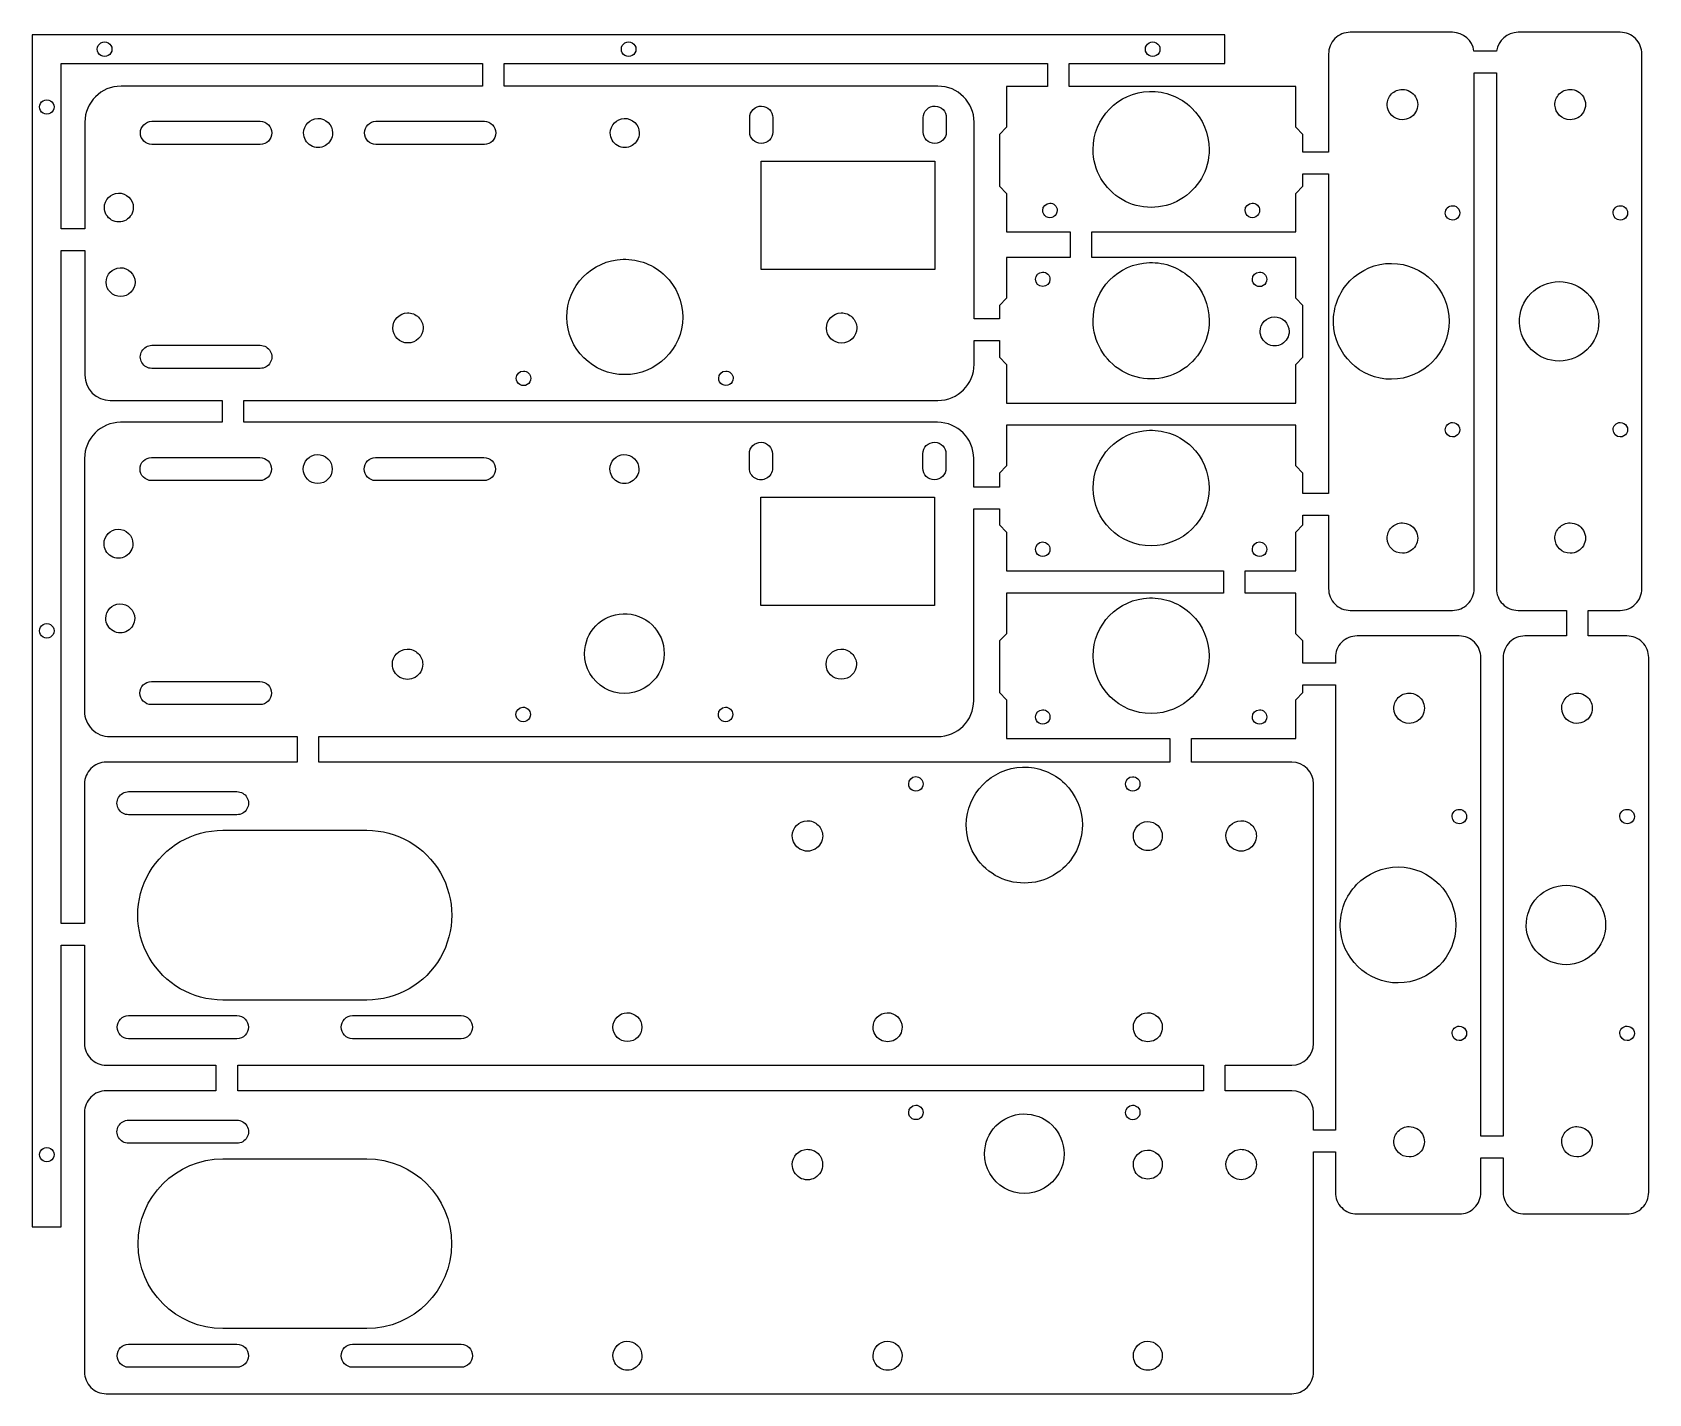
# Model space of a CAD drawing. Extents: x 7 to 230, y 105 to 293.
import ezdxf

# ---------------------------------------------------------------- set-up
doc = ezdxf.new("R2010")
doc.units = 0
doc.layers.add('Layer_1', color=7, linetype='CONTINUOUS')

msp = doc.modelspace()

# ---------------------------------------------------------------- linework, layer by layer
at = {"layer": 'Layer_1', "color": 7}
for p, q in [((171.767807, 293.108431), (6.768062, 293.108431)), ((6.768062, 293.108431), (6.768062, 128.108169)), ((171.767807, 289.108158), (171.767807, 293.108431)), ((203.238238, 293.444328), (189.102667, 293.444328)), ((189.102667, 293.444328), (189.102667, 293.444328)), ((226.451292, 293.444328), (212.315719, 293.444328)), ((16.767969, 292.108492), (16.767969, 292.108492)), ((89.267934, 292.108492), (89.267934, 292.108492)), ((161.767902, 292.108492), (161.767902, 292.108492)), ((10.767818, 289.108158), (69.035061, 289.108158)), ((10.767818, 266.25374), (10.767818, 289.108158)), ((10.767818, 289.108158), (10.767818, 289.108158)), ((69.035061, 289.108158), (69.035061, 285.99362)), ((72.034878, 289.108158), (147.195665, 289.108158)), ((72.034878, 285.99362), (72.034878, 289.108158)), ((72.034878, 289.108158), (72.034878, 289.108158)), ((147.195665, 289.108158), (147.195665, 285.944011)), ((150.195482, 285.944011), (150.195482, 289.108158)), ((150.195482, 289.108158), (171.767807, 289.108158)), ((186.10285, 290.443994), (186.10285, 276.861878)), ((206.238573, 287.841569), (209.315386, 287.841569)), ((206.238573, 216.444378), (206.238573, 287.841569)), ((206.238573, 287.841569), (206.238573, 287.841569)), ((8.76794, 284.108464), (8.76794, 284.108464)), ((69.035061, 285.99362), (19.036047, 285.99362)), ((132.060671, 285.99362), (72.034878, 285.99362)), ((147.195665, 285.944011), (141.556733, 285.944011)), ((141.556733, 285.944011), (141.556733, 280.318514)), ((181.556875, 285.944011), (150.195482, 285.944011)), ((161.322452, 285.259815), (161.322452, 285.259815)), ((181.556875, 280.318514), (181.556875, 285.944011)), ((196.308427, 285.544035), (196.308427, 285.544035)), ((219.521482, 285.544035), (219.521482, 285.544035)), ((107.663196, 283.232031), (107.663196, 283.232031)), ((131.664314, 283.231515), (131.664314, 283.231515)), ((14.035836, 280.993925), (14.035836, 266.25374)), ((23.303487, 281.125183), (23.303487, 281.125183)), ((46.246272, 281.525159), (46.246272, 281.525159)), ((54.304178, 281.125183), (69.30378, 281.125183)), ((54.304178, 281.125183), (54.304178, 281.125183)), ((88.671073, 281.524642), (88.671073, 281.524642)), ((133.216672, 281.633163), (133.216672, 279.633285)), ((141.556733, 280.318514), (140.556793, 279.318058)), ((182.556814, 279.318058), (181.556875, 280.318514)), ((38.303604, 277.925379), (23.303487, 277.925379)), ((140.556793, 279.318058), (140.556793, 272.158288)), ((182.556814, 276.861878), (182.556814, 279.318058)), ((107.616685, 275.633012), (131.616771, 275.633012)), ((107.616685, 260.632895), (107.616685, 275.633012)), ((107.616685, 275.633012), (107.616685, 275.633012)), ((131.616771, 275.633012), (131.616771, 260.632895)), ((186.10285, 276.861878), (182.556814, 276.861878)), ((182.556814, 273.862061), (186.10285, 273.862061)), ((182.556814, 272.158288), (182.556814, 273.862061)), ((182.556814, 273.862061), (182.556814, 273.862061)), ((186.10285, 273.862061), (186.10285, 229.626517)), ((18.677929, 271.190905), (18.677929, 271.190905)), ((140.556793, 272.158288), (141.556733, 271.158351)), ((141.556733, 271.158351), (141.556733, 265.808288)), ((181.556875, 271.158351), (182.556814, 272.158288)), ((181.556875, 265.808288), (181.556875, 271.158351)), ((147.527945, 269.798226), (147.527945, 269.798226)), ((175.528301, 269.798226), (175.528301, 269.798226)), ((203.248056, 269.444242), (203.248056, 269.444242)), ((226.461111, 269.444242), (226.461111, 269.444242)), ((14.035836, 266.25374), (10.767818, 266.25374)), ((141.556733, 265.808288), (150.372732, 265.808288)), ((150.372732, 265.808288), (150.372732, 262.262252)), ((153.372548, 262.262252), (153.372548, 265.808288)), ((153.372548, 265.808288), (181.556875, 265.808288)), ((10.767818, 263.253924), (14.035836, 263.253924)), ((10.767818, 170.106121), (10.767818, 263.253924)), ((10.767818, 263.253924), (10.767818, 263.253924)), ((88.49589, 262.026609), (88.49589, 262.026609)), ((150.372732, 262.262252), (141.556733, 262.262252)), ((141.556733, 262.262252), (141.556733, 256.636755)), ((181.556875, 262.262252), (153.372548, 262.262252)), ((181.556875, 256.636755), (181.556875, 262.262252)), ((18.921325, 260.857688), (18.921325, 260.857688)), ((131.616771, 260.632895), (107.616685, 260.632895)), ((146.528005, 260.262375), (146.528005, 260.262375)), ((161.322452, 261.578055), (161.322452, 261.578055)), ((176.527725, 260.262375), (176.527725, 260.262375)), ((194.808261, 261.469018), (194.808261, 261.469018)), ((218.021315, 258.944107), (218.021315, 258.944107)), ((141.556733, 256.636755), (140.556793, 255.636816)), ((140.556793, 255.636816), (140.556793, 253.773882)), ((182.556814, 255.636816), (181.556875, 256.636755)), ((182.556814, 248.476529), (182.556814, 255.636816)), ((58.668253, 254.604322), (58.668253, 254.604322)), ((118.668208, 254.604322), (118.668208, 254.604322)), ((140.556793, 253.773882), (137.060367, 253.773882)), ((178.58548, 254.056036), (178.58548, 254.056036)), ((137.060367, 247.494679), (137.060367, 250.774065)), ((137.060367, 250.774065), (140.556793, 250.774065)), ((140.556793, 250.774065), (140.556793, 248.476529)), ((23.303487, 250.125526), (23.303487, 250.125526)), ((140.556793, 248.476529), (141.556733, 247.476592)), ((181.556875, 247.476592), (182.556814, 248.476529)), ((74.701383, 246.565021), (74.701383, 246.565021)), ((102.700708, 246.565021), (102.700708, 246.565021)), ((141.556733, 247.476592), (141.556733, 242.126529)), ((181.556875, 242.126529), (181.556875, 247.476592)), ((17.544665, 242.494983), (33.025892, 242.494983)), ((33.025892, 242.494983), (33.025892, 239.467779)), ((36.026224, 239.467779), (36.026224, 242.494983)), ((141.556733, 242.126529), (181.556875, 242.126529)), ((33.025892, 239.467779), (18.985921, 239.467779)), ((132.010545, 239.467779), (36.026224, 239.467779)), ((203.248572, 239.444006), (203.248572, 239.444006)), ((226.461111, 239.444006), (226.461111, 239.444006)), ((181.556875, 239.049716), (141.557249, 239.049716)), ((141.557249, 239.049716), (141.557249, 233.42422)), ((161.322452, 238.36552), (161.322452, 238.36552)), ((181.556875, 233.42422), (181.556875, 239.049716)), ((46.196146, 234.9988), (46.196146, 234.9988)), ((88.621464, 234.998284), (88.621464, 234.998284)), ((107.613068, 236.706191), (107.613068, 236.706191)), ((131.614186, 236.705156), (131.614186, 236.705156)), ((23.253878, 234.598824), (23.253878, 234.598824)), ((54.253534, 234.598824), (54.253534, 234.598824)), ((141.557249, 233.42422), (140.556793, 232.423764)), ((182.556814, 232.423764), (181.556875, 233.42422)), ((69.253652, 231.399019), (54.253534, 231.399019)), ((140.556793, 230.474012), (137.010757, 230.474012)), ((140.556793, 232.423764), (140.556793, 230.474012)), ((182.556814, 229.626517), (182.556814, 232.423764)), ((107.567075, 229.106654), (131.566646, 229.106654)), ((107.567075, 214.106536), (107.567075, 229.106654)), ((107.567075, 229.106654), (107.567075, 229.106654)), ((131.566646, 229.106654), (131.566646, 214.106536)), ((186.10285, 229.626517), (182.556814, 229.626517)), ((137.010757, 227.474196), (140.556793, 227.474196)), ((137.010757, 200.968836), (137.010757, 227.474196)), ((137.010757, 227.474196), (137.010757, 227.474196)), ((140.556793, 227.474196), (140.556793, 225.263993)), ((182.556814, 225.263993), (182.556814, 226.626701)), ((182.556814, 226.626701), (186.10285, 226.626701)), ((18.62832, 224.664548), (18.62832, 224.664548)), ((140.556793, 225.263993), (141.557249, 224.264056)), ((141.557249, 224.264056), (141.557249, 218.913994)), ((181.556875, 224.264056), (182.556814, 225.263993)), ((181.556875, 218.913994), (181.556875, 224.264056)), ((196.308427, 225.544081), (196.308427, 225.544081)), ((219.521482, 225.544081), (219.521482, 225.544081)), ((146.528005, 222.903931), (146.528005, 222.903931)), ((176.528241, 222.903931), (176.528241, 222.903931)), ((141.557249, 218.913994), (171.554384, 218.913994)), ((171.554384, 218.913994), (171.554384, 215.836662)), ((174.554201, 215.836662), (174.554201, 218.913994)), ((174.554201, 218.913994), (181.556875, 218.913994)), ((171.554384, 215.836662), (141.557249, 215.836662)), ((141.557249, 215.836662), (141.557249, 210.211165)), ((161.322452, 215.152468), (161.322452, 215.152468)), ((181.556875, 215.836662), (174.554201, 215.836662)), ((181.556875, 210.211165), (181.556875, 215.836662)), ((18.871199, 214.331328), (18.871199, 214.331328)), ((88.519144, 212.976373), (88.519144, 212.976373)), ((131.566646, 214.106536), (107.567075, 214.106536)), ((212.315719, 213.444045), (219.001099, 213.444045)), ((219.001099, 213.444045), (219.001099, 209.898007)), ((222.001434, 209.898007), (222.001434, 213.444045)), ((222.001434, 213.444045), (226.451292, 213.444045)), ((8.76794, 211.608499), (8.76794, 211.608499)), ((141.557249, 210.211165), (140.556793, 209.210712)), ((182.556814, 209.210712), (181.556875, 210.211165)), ((58.618643, 208.077962), (58.618643, 208.077962)), ((118.618599, 208.077962), (118.618599, 208.077962)), ((140.556793, 209.210712), (140.556793, 202.050942)), ((182.556814, 206.115294), (182.556814, 209.210712)), ((204.175648, 209.898007), (190.040078, 209.898007)), ((219.001099, 209.898007), (213.253129, 209.898007)), ((227.388703, 209.898007), (222.001434, 209.898007)), ((187.040261, 206.115294), (182.556814, 206.115294)), ((187.040261, 206.897674), (187.040261, 206.115294)), ((210.252797, 206.897674), (210.252797, 140.663474)), ((23.253878, 203.599167), (23.253878, 203.599167)), ((140.556793, 202.050942), (141.557249, 201.051002)), ((181.556875, 201.051002), (182.556814, 202.050942)), ((182.556814, 203.114958), (187.040261, 203.114958)), ((182.556814, 202.050942), (182.556814, 203.114958)), ((182.556814, 203.114958), (182.556814, 203.114958)), ((187.040261, 203.114958), (187.040261, 141.510968)), ((197.245838, 201.997715), (197.245838, 201.997715)), ((220.458892, 201.997715), (220.458892, 201.997715)), ((74.650739, 200.039177), (74.650739, 200.039177)), ((102.651098, 200.039177), (102.651098, 200.039177)), ((141.557249, 201.051002), (141.557249, 195.700942)), ((146.528005, 199.69088), (146.528005, 199.69088)), ((176.528241, 199.69088), (176.528241, 199.69088)), ((181.556875, 195.700942), (181.556875, 201.051002)), ((17.495056, 195.969142), (43.405102, 195.969142)), ((43.405102, 195.969142), (43.405102, 192.423622)), ((46.404918, 192.423622), (46.404918, 195.969142)), ((46.404918, 195.969142), (132.010545, 195.969142)), ((141.557249, 195.700942), (164.140883, 195.700942)), ((164.140883, 195.700942), (164.140883, 192.423622)), ((167.1407, 192.423622), (167.1407, 195.700942)), ((167.1407, 195.700942), (181.556875, 195.700942)), ((43.405102, 192.423622), (16.98656, 192.423622)), ((164.140883, 192.423622), (46.404918, 192.423622)), ((181.011172, 192.423622), (167.1407, 192.423622)), ((128.98644, 190.427878), (128.98644, 190.427878)), ((143.77882, 191.741492), (143.77882, 191.741492)), ((158.982024, 190.422711), (158.982024, 190.422711)), ((13.986226, 189.423805), (13.986226, 170.106121)), ((20.079911, 188.354103), (20.079911, 188.354103)), ((204.185467, 185.897923), (204.185467, 185.897923)), ((227.398519, 185.897923), (227.398519, 185.897923)), ((113.954283, 184.321274), (113.954283, 184.321274)), ((161.039782, 184.216372), (161.039782, 184.216372)), ((173.954237, 184.321274), (173.954237, 184.321274)), ((33.112707, 183.004043), (33.112707, 183.004043)), ((195.745672, 177.922699), (195.745672, 177.922699)), ((218.958726, 175.397788), (218.958726, 175.397788)), ((13.986226, 170.106121), (10.767818, 170.106121)), ((10.767818, 128.108169), (10.767818, 167.106305)), ((10.767818, 167.106305), (13.986226, 167.106305)), ((20.079394, 157.353927), (35.079511, 157.353927)), ((20.079394, 157.353927), (20.079394, 157.353927)), ((51.080085, 157.353927), (66.080203, 157.353927)), ((51.080085, 157.353927), (51.080085, 157.353927)), ((89.040043, 157.752871), (89.040043, 157.752871)), ((125.039912, 157.752871), (125.039912, 157.752871)), ((161.039782, 157.752871), (161.039782, 157.752871)), ((204.185983, 155.897687), (204.185983, 155.897687)), ((227.398519, 155.897687), (227.398519, 155.897687)), ((35.079511, 154.154123), (20.079394, 154.154123)), ((66.080203, 154.154123), (51.080085, 154.154123)), ((16.98656, 150.498533), (32.178913, 150.498533)), ((32.178913, 150.498533), (32.178913, 146.952495)), ((35.17873, 150.498533), (168.800548, 150.498533)), ((35.17873, 146.952495), (35.17873, 150.498533)), ((35.17873, 150.498533), (35.17873, 150.498533)), ((168.800548, 150.498533), (168.800548, 146.952495)), ((171.80088, 146.952495), (171.80088, 150.498533)), ((171.80088, 150.498533), (181.011172, 150.498533)), ((168.800548, 146.952495), (35.17873, 146.952495)), ((181.011172, 146.952495), (171.80088, 146.952495)), ((128.98644, 144.956754), (128.98644, 144.956754)), ((143.850649, 143.743906), (143.850649, 143.743906)), ((158.982024, 144.951584), (158.982024, 144.951584)), ((20.079911, 142.882979), (20.079911, 142.882979)), ((187.040261, 141.510968), (184.010988, 141.510968)), ((197.245838, 141.997759), (197.245838, 141.997759)), ((220.458892, 141.997759), (220.458892, 141.997759)), ((8.76794, 139.108531), (8.76794, 139.108531)), ((113.954283, 138.850149), (113.954283, 138.850149)), ((161.039782, 138.745763), (161.039782, 138.745763)), ((173.954237, 138.850149), (173.954237, 138.850149)), ((210.252797, 140.663474), (207.175981, 140.663474)), ((33.112707, 137.533432), (53.047407, 137.533432)), ((33.112707, 137.533432), (33.112707, 137.533432)), ((184.010988, 108.027742), (184.010988, 138.511152)), ((184.010988, 138.511152), (187.040261, 138.511152)), ((207.175981, 132.898056), (207.175981, 137.663657)), ((207.175981, 137.663657), (210.252797, 137.663657)), ((213.253129, 129.897723), (227.388703, 129.897723)), ((6.768062, 128.108169), (10.767818, 128.108169)), ((20.079394, 111.883319), (20.079394, 111.883319)), ((53.047407, 114.033577), (33.112707, 114.033577)), ((51.080085, 111.883319), (66.080203, 111.883319)), ((51.080085, 111.883319), (51.080085, 111.883319)), ((89.040043, 112.28226), (89.040043, 112.28226)), ((125.039912, 112.28226), (125.039912, 112.28226)), ((161.039782, 112.28226), (161.039782, 112.28226)), ((35.079511, 108.683514), (20.079394, 108.683514)), ((66.080203, 108.683514), (51.080085, 108.683514))]:
    msp.add_line(p, q, dxfattribs=at)
for points in [[(189.102667, 293.444328), (188.306991, 293.444279), (187.543926, 293.128141), (186.981347, 292.565465)], [(206.208598, 290.841903), (206.009549, 292.330638), (204.74022, 293.442736), (203.238238, 293.444328)], [(212.315719, 293.444328), (210.813933, 293.442477), (209.5449, 292.330443), (209.345877, 290.841903)], [(228.572612, 292.565465), (228.010033, 293.128141), (227.246968, 293.444279), (226.451292, 293.444328)], [(15.892738, 290.605366), (15.711641, 290.916383), (15.711641, 291.300724), (15.892738, 291.611741)], [(15.892738, 291.611741), (16.073835, 291.922758), (16.408091, 292.11247), (16.767969, 292.108492)], [(16.767969, 292.108492), (17.127846, 292.11247), (17.462102, 291.922758), (17.643199, 291.611741)], [(17.643199, 291.611741), (17.824296, 291.300724), (17.824296, 290.916383), (17.643199, 290.605366)], [(88.392703, 290.605366), (88.211606, 290.916383), (88.211606, 291.300724), (88.392703, 291.611741)], [(88.392703, 291.611741), (88.5738, 291.922758), (88.908056, 292.11247), (89.267934, 292.108492)], [(89.267934, 292.108492), (89.627811, 292.11247), (89.962068, 291.922758), (90.143165, 291.611741)], [(90.143165, 291.611741), (90.324262, 291.300724), (90.324262, 290.916383), (90.143165, 290.605366)], [(160.892671, 290.605366), (160.711574, 290.916383), (160.711574, 291.300724), (160.892671, 291.611741)], [(160.892671, 291.611741), (161.073768, 291.922758), (161.408024, 292.11247), (161.767902, 292.108492)], [(161.767902, 292.108492), (162.127779, 292.11247), (162.462035, 291.922758), (162.643132, 291.611741)], [(162.643132, 291.611741), (162.824229, 291.300724), (162.824229, 290.916383), (162.643132, 290.605366)], [(186.981347, 292.565465), (186.418768, 292.002789), (186.102762, 291.23967), (186.10285, 290.443994)], [(209.345877, 290.841903), (209.345877, 290.841903), (206.208598, 290.841903), (206.208598, 290.841903)], [(229.451109, 290.443994), (229.451197, 291.23967), (229.135191, 292.002789), (228.572612, 292.565465)], [(16.767969, 290.108614), (16.408091, 290.104636), (16.073835, 290.294348), (15.892738, 290.605366)], [(17.643199, 290.605366), (17.462102, 290.294348), (17.127846, 290.104636), (16.767969, 290.108614)], [(89.267934, 290.108614), (88.908056, 290.104636), (88.5738, 290.294348), (88.392703, 290.605366)], [(90.143165, 290.605366), (89.962068, 290.294348), (89.627811, 290.104636), (89.267934, 290.108614)], [(161.767902, 290.108614), (161.408024, 290.104636), (161.073768, 290.294348), (160.892671, 290.605366)], [(162.643132, 290.605366), (162.462035, 290.294348), (162.127779, 290.104636), (161.767902, 290.108614)], [(229.451109, 216.444378), (229.451109, 216.444378), (229.451109, 290.443994), (229.451109, 290.443994)], [(209.315386, 287.841569), (209.315386, 287.841569), (209.315386, 216.444378), (209.315386, 216.444378)], [(7.892709, 283.611712), (8.073806, 283.922729), (8.408063, 284.112442), (8.76794, 284.108464)], [(8.76794, 284.108464), (9.127818, 284.112442), (9.462074, 283.922729), (9.643171, 283.611712)], [(19.036047, 285.99362), (16.27466, 285.993737), (14.036004, 283.755312), (14.035836, 280.993925)], [(137.060367, 280.993925), (137.060198, 283.755111), (134.821856, 285.993452), (132.060671, 285.99362)], [(153.531711, 277.238082), (153.531629, 281.579004), (156.98338, 285.133098), (161.322452, 285.259815)], [(161.322452, 285.259815), (163.490571, 285.323181), (165.592007, 284.5062), (167.14798, 282.995008)], [(194.209332, 283.382927), (194.192816, 283.950235), (194.406628, 284.500073), (194.802062, 284.907189)], [(194.802062, 284.907189), (195.197497, 285.314306), (195.740878, 285.544031), (196.308427, 285.544035)], [(196.308427, 285.544035), (197.064155, 285.552366), (197.766068, 285.153964), (198.146358, 284.500838)], [(198.146358, 284.500838), (198.526647, 283.847712), (198.526647, 283.040614), (198.146358, 282.387488)], [(217.422386, 283.382927), (217.405871, 283.950235), (217.619683, 284.500073), (218.015117, 284.907189)], [(218.015117, 284.907189), (218.410551, 285.314306), (218.953933, 285.544031), (219.521482, 285.544035)], [(219.521482, 285.544035), (220.277211, 285.552367), (220.979126, 285.153967), (221.359416, 284.50084)], [(221.359416, 284.50084), (221.739706, 283.847713), (221.739706, 283.040614), (221.359416, 282.387487)], [(7.892709, 282.605337), (7.711612, 282.916354), (7.711612, 283.300695), (7.892709, 283.611712)], [(8.76794, 282.108586), (8.408063, 282.104608), (8.073806, 282.29432), (7.892709, 282.605337)], [(9.643171, 282.605337), (9.462074, 282.29432), (9.127818, 282.104608), (8.76794, 282.108586)], [(9.643171, 283.611712), (9.824268, 283.300695), (9.824268, 282.916354), (9.643171, 282.605337)], [(106.016783, 281.632646), (106.016767, 282.065051), (106.191767, 282.479052), (106.501921, 282.780347)], [(106.501921, 282.780347), (106.812075, 283.081642), (107.230973, 283.244575), (107.663196, 283.232031)], [(107.663196, 283.232031), (108.52836, 283.206819), (109.216624, 282.498177), (109.216588, 281.632646)], [(130.016867, 281.633163), (130.017122, 282.065573), (130.192386, 282.479469), (130.502736, 282.780571)], [(130.502736, 282.780571), (130.813086, 283.081672), (131.232094, 283.244338), (131.664314, 283.231515)], [(131.664314, 283.231515), (132.528671, 283.205767), (133.216165, 282.497903), (133.216672, 281.633163)], [(167.14798, 282.995008), (168.703954, 281.483816), (169.581937, 279.407127), (169.581894, 277.238082)], [(196.308427, 281.344291), (195.172528, 281.344295), (194.242524, 282.247512), (194.209332, 283.382927)], [(198.146358, 282.387488), (197.766068, 281.734362), (197.064155, 281.335961), (196.308427, 281.344291)], [(219.521482, 281.344291), (218.385582, 281.344295), (217.455578, 282.247512), (217.422386, 283.382927)], [(221.359416, 282.387487), (220.979126, 281.73436), (220.277211, 281.335959), (219.521482, 281.344291)], [(21.721074, 279.525281), (21.721074, 280.402076), (22.426745, 281.115546), (23.303487, 281.125183)], [(23.303487, 281.125183), (23.303487, 281.125183), (38.303604, 281.125183), (38.303604, 281.125183)], [(38.303604, 281.125183), (39.180346, 281.115546), (39.886017, 280.402076), (39.886017, 279.525281)], [(44.303756, 279.525281), (44.303375, 280.607738), (45.164262, 281.494047), (46.246272, 281.525159)], [(46.246272, 281.525159), (46.78653, 281.540627), (47.310049, 281.336779), (47.69759, 280.960043)], [(47.69759, 280.960043), (48.085132, 280.583307), (48.303699, 280.065761), (48.30351, 279.525281)], [(52.721803, 279.525281), (52.721803, 280.402061), (53.427451, 281.115525), (54.304178, 281.125183)], [(69.30378, 281.125183), (70.180507, 281.115525), (70.886155, 280.402061), (70.886155, 279.525281)], [(86.72959, 279.525281), (86.729472, 280.607148), (87.589669, 281.492989), (88.671073, 281.524642)], [(88.671073, 281.524642), (89.211418, 281.540392), (89.735127, 281.33674), (90.122879, 280.960086)], [(90.122879, 280.960086), (90.510632, 280.583431), (90.729401, 280.065855), (90.729344, 279.525281)], [(106.016783, 279.632768), (106.016783, 279.632768), (106.016783, 281.632646), (106.016783, 281.632646)], [(107.616686, 278.050365), (106.739895, 278.050365), (106.026426, 278.75603), (106.016783, 279.632768)], [(109.216588, 279.632768), (109.206946, 278.75603), (108.493477, 278.050365), (107.616686, 278.050365)], [(109.216588, 281.632646), (109.216588, 281.632646), (109.216588, 279.632768), (109.216588, 279.632768)], [(130.016867, 279.633285), (130.016867, 279.633285), (130.016867, 281.633163), (130.016867, 281.633163)], [(131.61677, 278.050901), (130.739986, 278.050901), (130.02652, 278.756554), (130.016867, 279.633285)], [(133.216672, 279.633285), (133.207019, 278.756554), (132.493554, 278.050901), (131.61677, 278.050901)], [(137.060367, 253.773882), (137.060367, 253.773882), (137.060367, 280.993925), (137.060367, 280.993925)], [(23.303487, 277.925379), (22.426745, 277.935016), (21.721074, 278.648486), (21.721074, 279.525281)], [(39.886017, 279.525281), (39.886017, 278.648486), (39.180346, 277.935016), (38.303604, 277.925379)], [(45.297256, 277.774814), (44.675222, 278.13701), (44.295797, 278.805524), (44.303756, 279.525281)], [(47.31001, 277.774814), (46.687975, 277.412619), (45.919291, 277.412619), (45.297256, 277.774814)], [(48.30351, 279.525281), (48.311469, 278.805524), (47.932045, 278.13701), (47.31001, 277.774814)], [(54.304178, 277.925379), (53.427451, 277.935037), (52.721803, 278.648501), (52.721803, 279.525281)], [(69.30378, 277.925379), (69.30378, 277.925379), (54.304178, 277.925379), (54.304178, 277.925379)], [(70.886155, 279.525281), (70.886155, 278.648501), (70.180507, 277.935037), (69.30378, 277.925379)], [(87.72309, 277.774814), (87.101055, 278.13701), (86.721631, 278.805524), (86.72959, 279.525281)], [(89.735844, 277.774814), (89.113809, 277.412619), (88.345125, 277.412619), (87.72309, 277.774814)], [(90.729344, 279.525281), (90.737303, 278.805524), (90.357879, 278.13701), (89.735844, 277.774814)], [(157.544257, 270.288149), (155.061285, 271.721694), (153.531711, 274.370993), (153.531711, 277.238082)], [(169.581894, 277.238082), (169.581894, 274.370993), (168.05232, 271.721694), (165.569348, 270.288149)], [(16.736446, 269.192063), (16.736608, 270.273729), (17.596726, 271.159258), (18.677929, 271.190905)], [(18.677929, 271.190905), (19.218273, 271.206795), (19.742037, 271.003277), (20.129887, 270.62672)], [(20.129887, 270.62672), (20.517738, 270.250162), (20.73664, 269.73264), (20.736718, 269.192063)], [(17.736514, 267.459894), (17.11767, 267.817184), (16.736446, 268.477483), (16.736446, 269.192063)], [(20.736718, 269.192063), (20.736718, 268.477483), (20.355495, 267.817184), (19.73665, 267.459894)], [(147.053682, 267.923018), (146.742658, 268.104126), (146.55295, 268.4384), (146.556945, 268.798289)], [(146.556945, 268.798289), (146.556752, 269.339419), (146.987042, 269.782533), (147.527945, 269.798226)], [(147.527945, 269.798226), (147.798118, 269.806031), (148.059944, 269.704138), (148.253771, 269.515763)], [(148.556822, 268.798289), (148.560818, 268.4384), (148.371109, 268.104126), (148.060085, 267.923018)], [(148.253771, 269.515763), (148.447599, 269.327388), (148.556918, 269.068574), (148.556822, 268.798289)], [(165.569348, 270.288149), (163.086376, 268.854604), (160.027229, 268.854604), (157.544257, 270.288149)], [(175.053523, 267.923018), (174.742499, 268.104126), (174.55279, 268.4384), (174.556786, 268.798289)], [(174.556786, 268.798289), (174.5566, 269.339614), (174.987196, 269.782806), (175.528301, 269.798226)], [(175.528301, 269.798226), (175.798386, 269.805889), (176.060078, 269.703933), (176.253792, 269.515574)], [(176.556662, 268.798289), (176.560658, 268.4384), (176.370949, 268.104126), (176.059925, 267.923018)], [(176.253792, 269.515574), (176.447506, 269.327214), (176.556754, 269.068482), (176.556662, 268.798289)], [(202.248117, 268.415365), (202.240311, 268.685538), (202.342204, 268.947365), (202.53058, 269.141193)], [(203.248572, 267.444365), (202.707241, 267.443891), (202.263815, 267.874261), (202.248117, 268.415365)], [(202.53058, 269.141193), (202.718956, 269.33502), (202.97777, 269.444339), (203.248056, 269.444242)], [(203.248056, 269.444242), (203.248228, 269.444242), (203.2484, 269.444242), (203.248572, 269.444242)], [(203.248572, 269.444242), (203.608461, 269.448238), (203.942735, 269.258529), (204.123843, 268.947505)], [(204.123843, 268.947505), (204.304951, 268.636481), (204.304951, 268.252127), (204.123843, 267.941102)], [(225.461171, 268.415365), (225.453366, 268.685538), (225.555259, 268.947365), (225.743635, 269.141193)], [(226.461111, 267.444365), (225.919979, 267.44417), (225.476864, 267.874461), (225.461171, 268.415365)], [(225.743635, 269.141193), (225.93201, 269.33502), (226.190825, 269.444339), (226.461111, 269.444242)], [(226.461111, 269.444242), (226.821, 269.448238), (227.155274, 269.258529), (227.336381, 268.947505)], [(227.336381, 268.947505), (227.517489, 268.636481), (227.517489, 268.252127), (227.336381, 267.941102)], [(19.73665, 267.459894), (19.117806, 267.102604), (18.355358, 267.102604), (17.736514, 267.459894)], [(148.060085, 267.923018), (147.749061, 267.74191), (147.364706, 267.74191), (147.053682, 267.923018)], [(176.059925, 267.923018), (175.748901, 267.74191), (175.364547, 267.74191), (175.053523, 267.923018)], [(204.123843, 267.941102), (203.942735, 267.630078), (203.608461, 267.44037), (203.248572, 267.444365)], [(227.336381, 267.941102), (227.155274, 267.630078), (226.821, 267.44037), (226.461111, 267.444365)], [(14.035836, 263.253924), (14.035836, 263.253924), (14.035836, 246.003297), (14.035836, 246.003297)], [(80.705149, 254.005392), (80.705346, 258.346114), (84.157019, 261.899898), (88.49589, 262.026609)], [(88.49589, 262.026609), (90.663744, 262.089688), (92.76483, 261.272651), (94.320561, 259.761603)], [(161.322452, 261.578055), (163.490393, 261.641277), (165.591613, 260.824303), (167.147458, 259.31324)], [(16.979842, 258.858843), (16.980003, 259.94051), (17.840121, 260.826041), (18.921325, 260.857688)], [(18.921325, 260.857688), (19.461581, 260.873436), (19.98521, 260.669854), (20.372947, 260.293312)], [(20.372947, 260.293312), (20.760684, 259.916769), (20.979515, 259.399328), (20.979598, 258.858843)], [(94.320561, 259.761603), (95.876293, 258.250554), (96.754196, 256.174163), (96.754301, 254.005392)], [(145.556489, 259.262435), (145.556302, 259.803761), (145.986899, 260.246956), (146.528005, 260.262375)], [(146.528005, 260.262375), (146.798178, 260.27018), (147.060005, 260.168288), (147.253833, 259.979912)], [(147.253833, 259.979912), (147.44766, 259.791536), (147.556979, 259.532721), (147.556882, 259.262435)], [(153.531711, 253.556841), (153.531909, 257.897562), (156.983581, 261.451345), (161.322452, 261.578055)], [(175.556723, 259.262435), (175.556528, 259.803568), (175.98682, 260.246684), (176.527725, 260.262375)], [(176.527725, 260.262375), (176.797898, 260.27018), (177.059725, 260.168288), (177.253553, 259.979912)], [(177.253553, 259.979912), (177.44738, 259.791536), (177.556699, 259.532721), (177.556602, 259.262435)], [(189.051673, 259.034918), (190.562752, 260.590876), (192.639306, 261.468921), (194.808261, 261.469018)], [(194.808261, 261.469018), (199.220004, 261.440492), (202.781374, 257.856021), (202.781374, 253.444186)], [(18.97972, 256.880836), (17.88373, 256.880836), (16.991893, 257.762919), (16.979842, 258.858843)], [(20.979598, 258.858843), (20.967546, 257.762919), (20.07571, 256.880836), (18.97972, 256.880836)], [(146.556686, 258.263832), (146.004914, 258.263832), (145.557369, 258.710665), (145.556489, 259.262435)], [(147.556882, 259.262435), (147.556003, 258.710665), (147.108457, 258.263832), (146.556686, 258.263832)], [(167.147458, 259.31324), (168.703303, 257.802176), (169.581277, 255.725704), (169.581378, 253.556841)], [(176.053496, 258.387265), (175.742489, 258.568345), (175.552771, 258.902575), (175.556723, 259.262435)], [(177.059829, 258.387265), (176.748823, 258.206184), (176.364502, 258.206184), (176.053496, 258.387265)], [(177.556602, 259.262435), (177.560554, 258.902575), (177.370836, 258.568345), (177.059829, 258.387265)], [(186.787047, 253.209576), (186.723683, 255.377605), (187.540594, 257.47896), (189.051673, 259.034918)], [(212.523459, 253.283471), (212.480041, 254.769419), (213.039984, 256.20966), (214.075711, 257.276053)], [(214.075711, 257.276053), (215.111439, 258.342446), (216.534733, 258.944162), (218.021315, 258.944107)], [(218.021315, 258.944107), (221.047363, 258.927931), (223.491915, 256.470277), (223.491915, 253.444186)], [(56.630135, 252.504707), (56.62985, 253.640613), (57.53284, 254.570849), (58.668253, 254.604322)], [(58.668253, 254.604322), (59.235651, 254.62084), (59.78557, 254.406957), (60.192702, 254.01141)], [(60.192702, 254.01141), (60.599834, 253.615863), (60.829498, 253.072346), (60.829361, 252.504707)], [(88.729725, 246.062923), (84.329836, 246.062923), (80.750399, 249.605736), (80.705149, 254.005392)], [(96.754301, 254.005392), (96.709051, 249.605736), (93.129613, 246.062923), (88.729725, 246.062923)], [(116.629573, 252.504707), (116.629296, 253.640808), (117.532593, 254.571124), (118.668208, 254.604322)], [(118.668208, 254.604322), (119.235607, 254.620839), (119.785524, 254.406956), (120.192656, 254.011409)], [(120.192656, 254.011409), (120.599787, 253.615862), (120.829451, 253.072346), (120.829315, 252.504707)], [(157.529134, 246.563935), (155.038623, 248.00897), (153.513167, 250.677532), (153.531711, 253.556841)], [(169.581378, 253.556841), (169.599922, 250.677532), (168.074466, 248.00897), (165.583955, 246.563935)], [(176.643996, 252.056675), (176.643878, 253.138542), (177.504075, 254.024383), (178.58548, 254.056036)], [(178.58548, 254.056036), (179.125825, 254.071787), (179.649534, 253.868135), (180.037287, 253.491481)], [(180.037287, 253.491481), (180.42504, 253.114826), (180.64381, 252.59725), (180.643753, 252.056675)], [(194.808261, 245.419354), (190.467736, 245.419543), (186.914032, 248.870909), (186.787047, 253.209576)], [(202.781374, 253.444186), (202.781374, 249.032351), (199.220004, 245.447879), (194.808261, 245.419354)], [(218.021315, 247.944264), (215.046283, 247.944152), (212.610434, 250.30971), (212.523459, 253.283471)], [(223.491915, 253.444186), (223.491915, 250.418095), (221.047363, 247.96044), (218.021315, 247.944264)], [(58.729748, 250.444968), (57.585643, 250.444968), (56.652069, 251.360812), (56.630135, 252.504707)], [(60.829361, 252.504707), (60.807427, 251.360812), (59.873853, 250.444968), (58.729748, 250.444968)], [(118.729444, 250.427902), (117.578694, 250.427902), (116.642282, 251.354028), (116.629573, 252.504707)], [(120.829315, 252.504707), (120.816605, 251.354028), (119.880194, 250.427902), (118.729444, 250.427902)], [(177.637529, 250.306298), (177.015509, 250.668469), (176.636076, 251.336944), (176.643996, 252.056675)], [(180.643753, 252.056675), (180.651672, 251.336944), (180.272239, 250.668469), (179.65022, 250.306298)], [(21.917706, 247.725284), (21.631865, 248.220376), (21.631865, 248.830354), (21.917706, 249.325446)], [(21.917706, 249.325446), (22.203548, 249.820537), (22.731804, 250.125526), (23.303487, 250.125526)], [(23.303487, 250.125526), (23.303487, 250.125526), (38.303604, 250.125526), (38.303604, 250.125526)], [(38.303604, 250.125526), (38.875287, 250.125526), (39.403544, 249.820537), (39.689385, 249.325446)], [(39.689385, 249.325446), (39.975226, 248.830354), (39.975226, 248.220376), (39.689385, 247.725284)], [(179.65022, 250.306298), (179.028201, 249.944127), (178.259548, 249.944127), (177.637529, 250.306298)], [(14.035836, 246.003297), (14.036106, 244.065619), (15.606987, 242.494968), (17.544665, 242.494983)], [(23.303487, 246.925203), (22.731804, 246.925203), (22.203548, 247.230192), (21.917706, 247.725284)], [(38.303604, 246.925203), (38.303604, 246.925203), (23.303487, 246.925203), (23.303487, 246.925203)], [(39.689385, 247.725284), (39.403544, 247.230192), (38.875287, 246.925203), (38.303604, 246.925203)], [(73.729865, 245.565081), (73.729678, 246.106408), (74.160276, 246.549603), (74.701383, 246.565021)], [(74.701383, 246.565021), (74.971468, 246.572684), (75.23316, 246.470728), (75.426875, 246.282368)], [(75.426875, 246.282368), (75.620589, 246.094007), (75.729837, 245.835275), (75.729745, 245.565081)], [(101.729705, 245.565081), (101.72951, 246.106213), (102.159803, 246.549329), (102.700708, 246.565021)], [(102.700708, 246.565021), (102.970881, 246.572826), (103.232708, 246.470933), (103.426535, 246.282557)], [(103.426535, 246.282557), (103.620363, 246.094181), (103.729681, 245.835367), (103.729585, 245.565081)], [(132.060671, 242.494983), (134.821857, 242.495151), (137.060199, 244.733493), (137.060367, 247.494679)], [(165.583955, 246.563935), (163.093444, 245.1189), (160.019645, 245.1189), (157.529134, 246.563935)], [(74.223199, 244.680083), (73.910446, 244.863805), (73.721671, 245.202451), (73.729865, 245.565081)], [(75.236411, 244.680083), (74.923658, 244.496362), (74.535951, 244.496362), (74.223199, 244.680083)], [(75.729745, 245.565081), (75.737938, 245.202451), (75.549163, 244.863805), (75.236411, 244.680083)], [(102.226478, 244.68991), (101.915472, 244.870991), (101.725753, 245.20522), (101.729705, 245.565081)], [(103.232812, 244.68991), (102.921805, 244.508829), (102.537485, 244.508829), (102.226478, 244.68991)], [(103.729585, 245.565081), (103.733537, 245.20522), (103.543819, 244.870991), (103.232812, 244.68991)], [(36.026224, 242.494983), (36.026224, 242.494983), (132.060671, 242.494983), (132.060671, 242.494983)], [(18.985921, 239.467779), (16.224735, 239.46761), (13.986394, 237.229269), (13.986226, 234.468083)], [(137.010757, 234.468083), (137.01059, 237.229471), (134.771933, 239.467896), (132.010545, 239.467779)], [(202.530949, 239.141321), (202.719422, 239.335051), (202.978289, 239.444238), (203.248572, 239.444006)], [(203.248572, 239.444006), (203.608461, 239.448002), (203.942735, 239.258293), (204.123843, 238.947269)], [(225.743824, 239.141136), (225.932184, 239.33485), (226.190917, 239.444099), (226.461111, 239.444006)], [(226.461111, 239.444006), (226.821, 239.448002), (227.155274, 239.258293), (227.336381, 238.947269)], [(153.53223, 230.343787), (153.532139, 234.684513), (156.983584, 238.238528), (161.322452, 238.36552)], [(161.322452, 238.36552), (163.490571, 238.428886), (165.592007, 237.611905), (167.14798, 236.100713)], [(202.248117, 238.415645), (202.240451, 238.68582), (202.342477, 238.947592), (202.530949, 239.141321)], [(203.248572, 237.444129), (202.707046, 237.443663), (202.263541, 237.874338), (202.248117, 238.415645)], [(204.123843, 237.940866), (203.942735, 237.629842), (203.608461, 237.440134), (203.248572, 237.444129)], [(204.123843, 238.947269), (204.304951, 238.636245), (204.304951, 238.251891), (204.123843, 237.940866)], [(225.461171, 238.415645), (225.453508, 238.68573), (225.555464, 238.947422), (225.743824, 239.141136)], [(226.461111, 237.444129), (225.919785, 237.443942), (225.47659, 237.874539), (225.461171, 238.415645)], [(227.336381, 237.940866), (227.155274, 237.629842), (226.821, 237.440134), (226.461111, 237.444129)], [(227.336381, 238.947269), (227.517489, 238.636245), (227.517489, 238.251891), (227.336381, 237.940866)], [(44.253628, 232.998923), (44.253247, 234.081381), (45.114136, 234.967689), (46.196146, 234.9988)], [(46.196146, 234.9988), (46.736492, 235.01441), (47.260146, 234.810625), (47.647801, 234.433874)], [(86.679462, 232.998923), (86.679353, 234.080986), (87.539856, 234.966905), (88.621464, 234.998284)], [(88.621464, 234.998284), (89.161809, 235.014034), (89.685517, 234.810382), (90.07327, 234.433727)], [(105.966658, 235.106806), (105.966642, 235.53921), (106.141642, 235.953211), (106.451795, 236.254505)], [(105.966658, 233.106926), (105.966658, 233.106926), (105.966658, 235.106806), (105.966658, 235.106806)], [(106.451795, 236.254505), (106.761949, 236.5558), (107.180845, 236.718733), (107.613068, 236.706191)], [(107.613068, 236.706191), (107.613241, 236.706191), (107.613413, 236.706191), (107.613586, 236.706191)], [(107.613586, 236.706191), (108.47875, 236.680978), (109.167014, 235.972337), (109.166979, 235.106806)], [(109.166979, 235.106806), (109.166979, 235.106806), (109.166979, 233.106926), (109.166979, 233.106926)], [(129.966742, 235.106806), (129.966998, 235.539215), (130.142262, 235.953111), (130.452611, 236.254212)], [(129.966742, 233.106926), (129.966742, 233.106926), (129.966742, 235.106806), (129.966742, 235.106806)], [(130.452611, 236.254212), (130.76296, 236.555312), (131.181966, 236.717978), (131.614186, 236.705156)], [(131.614186, 236.705156), (132.478746, 236.679682), (133.166546, 235.97174), (133.167063, 235.106806)], [(133.167063, 235.106806), (133.167063, 235.106806), (133.167063, 233.106926), (133.167063, 233.106926)], [(167.14798, 236.100713), (168.703954, 234.589521), (169.581937, 232.512832), (169.581894, 230.343787)], [(13.986226, 234.468083), (13.986226, 234.468083), (13.986226, 199.477972), (13.986226, 199.477972)], [(21.67151, 232.998922), (21.67151, 233.875699), (22.377153, 234.589162), (23.253878, 234.598824)], [(23.253878, 231.399019), (22.377153, 231.408681), (21.67151, 232.122144), (21.67151, 232.998922)], [(23.253878, 234.598824), (23.253878, 234.598824), (38.253479, 234.598824), (38.253479, 234.598824)], [(38.253479, 234.598824), (39.130203, 234.589162), (39.835847, 233.875699), (39.835847, 232.998922)], [(39.835847, 232.998922), (39.835847, 232.122144), (39.130203, 231.408681), (38.253479, 231.399019)], [(46.253765, 231.002464), (45.150555, 231.002464), (44.255658, 231.895715), (44.253628, 232.998923)], [(48.253901, 232.998923), (48.251871, 231.895715), (47.356974, 231.002464), (46.253765, 231.002464)], [(47.647801, 234.433874), (48.035455, 234.057123), (48.254093, 233.539495), (48.253901, 232.998923)], [(52.671176, 232.998922), (52.671176, 233.875695), (53.376814, 234.589157), (54.253534, 234.598824)], [(54.253534, 231.399019), (53.376814, 231.408687), (52.671176, 232.122148), (52.671176, 232.998922)], [(54.253534, 234.598824), (54.253534, 234.598824), (69.253652, 234.598824), (69.253652, 234.598824)], [(69.253652, 234.598824), (70.130372, 234.589157), (70.83601, 233.875695), (70.83601, 232.998922)], [(70.83601, 232.998922), (70.83601, 232.122148), (70.130372, 231.408687), (69.253652, 231.399019)], [(87.67953, 231.266754), (87.060686, 231.624044), (86.679462, 232.284343), (86.679462, 232.998923)], [(90.679734, 232.998923), (90.679734, 232.284343), (90.298511, 231.624044), (89.679666, 231.266754)], [(90.07327, 234.433727), (90.461022, 234.057073), (90.679791, 233.539497), (90.679734, 232.998923)], [(106.766738, 231.721147), (106.271647, 232.006988), (105.966658, 232.535244), (105.966658, 233.106926)], [(109.166979, 233.106926), (109.166979, 232.535244), (108.86199, 232.006988), (108.366899, 231.721147)], [(131.566902, 231.510465), (130.684602, 231.510465), (129.968784, 232.224628), (129.966742, 233.106926)], [(133.167063, 233.106926), (133.165021, 232.224628), (132.449203, 231.510465), (131.566902, 231.510465)], [(137.010757, 230.474012), (137.010757, 230.474012), (137.010757, 234.468083), (137.010757, 234.468083)], [(38.253479, 231.399019), (38.253479, 231.399019), (23.253878, 231.399019), (23.253878, 231.399019)], [(89.679666, 231.266754), (89.060822, 230.909464), (88.298375, 230.909464), (87.67953, 231.266754)], [(108.366899, 231.721147), (107.871807, 231.435305), (107.26183, 231.435305), (106.766738, 231.721147)], [(161.557062, 222.370674), (157.145227, 222.370674), (153.560755, 225.932044), (153.53223, 230.343787)], [(169.581894, 230.343787), (169.553368, 225.932044), (165.968897, 222.370674), (161.557062, 222.370674)], [(186.10285, 226.626701), (186.10285, 226.626701), (186.10285, 216.444378), (186.10285, 216.444378)], [(16.68632, 222.665703), (16.686489, 223.747565), (17.546913, 224.633175), (18.62832, 224.664548)], [(18.62832, 224.664548), (19.168576, 224.680296), (19.692205, 224.476714), (20.079942, 224.100172)], [(20.079942, 224.100172), (20.467679, 223.72363), (20.68651, 223.206188), (20.686592, 222.665703)], [(194.209332, 223.382973), (194.192816, 223.950281), (194.406628, 224.500119), (194.802062, 224.907236)], [(194.802062, 224.907236), (195.197496, 225.314352), (195.740878, 225.544077), (196.308427, 225.544081)], [(196.308427, 225.544081), (197.064144, 225.552396), (197.766041, 225.153991), (198.14632, 224.500871)], [(198.14632, 224.500871), (198.526599, 223.847751), (198.526599, 223.040667), (198.14632, 222.387547)], [(217.422386, 223.382973), (217.40587, 223.950281), (217.619683, 224.500119), (218.015117, 224.907236)], [(218.015117, 224.907236), (218.410551, 225.314352), (218.953933, 225.544077), (219.521482, 225.544081)], [(219.521482, 225.544081), (220.2772, 225.552397), (220.979098, 225.153993), (221.359378, 224.500872)], [(221.359378, 224.500872), (221.739658, 223.847752), (221.739658, 223.040666), (221.359378, 222.387546)], [(17.686388, 220.933534), (17.067544, 221.290824), (16.68632, 221.951123), (16.68632, 222.665703)], [(20.686592, 222.665703), (20.686592, 221.951123), (20.305369, 221.290824), (19.686524, 220.933534)], [(146.053742, 221.028721), (145.742718, 221.209829), (145.55301, 221.544103), (145.557005, 221.903992)], [(145.557005, 221.903992), (145.55681, 222.445123), (145.987101, 222.888238), (146.528005, 222.903931)], [(146.528005, 222.903931), (146.798178, 222.911736), (147.060005, 222.809844), (147.253833, 222.621468)], [(147.556882, 221.903992), (147.560878, 221.544103), (147.371169, 221.209829), (147.060145, 221.028721)], [(147.253833, 222.621468), (147.44766, 222.433092), (147.556979, 222.174278), (147.556882, 221.903992)], [(176.053978, 221.028721), (175.742954, 221.209829), (175.553246, 221.544103), (175.557241, 221.903992)], [(175.557241, 221.903992), (175.557046, 222.445123), (175.987337, 222.888238), (176.528241, 222.903931)], [(176.528241, 222.903931), (176.798414, 222.911736), (177.060241, 222.809844), (177.254069, 222.621468)], [(177.557118, 221.903992), (177.561114, 221.544103), (177.371405, 221.209829), (177.060381, 221.028721)], [(177.254069, 222.621468), (177.447896, 222.433092), (177.557215, 222.174278), (177.557118, 221.903992)], [(196.308427, 221.344337), (195.172528, 221.344341), (194.242523, 222.247558), (194.209332, 223.382973)], [(198.14632, 222.387547), (197.766041, 221.734428), (197.064144, 221.336023), (196.308427, 221.344337)], [(219.521482, 221.344337), (218.385582, 221.344341), (217.455578, 222.247558), (217.422386, 223.382973)], [(221.359378, 222.387546), (220.979098, 221.734426), (220.2772, 221.336021), (219.521482, 221.344337)], [(19.686524, 220.933534), (19.06768, 220.576244), (18.305232, 220.576244), (17.686388, 220.933534)], [(147.060145, 221.028721), (146.749121, 220.847613), (146.364767, 220.847613), (146.053742, 221.028721)], [(177.060381, 221.028721), (176.749357, 220.847613), (176.365002, 220.847613), (176.053978, 221.028721)], [(153.53223, 207.130735), (153.532139, 211.471461), (156.983584, 215.025476), (161.322452, 215.152468)], [(161.322452, 215.152468), (163.490571, 215.215834), (165.592007, 214.398853), (167.14798, 212.887661)], [(186.10285, 216.444378), (186.102762, 215.648703), (186.418768, 214.885583), (186.981347, 214.322907)], [(205.359892, 214.322724), (205.922584, 214.885415), (206.238661, 215.648613), (206.238573, 216.444378)], [(209.315386, 216.444378), (209.315298, 215.648613), (209.631375, 214.885416), (210.194066, 214.322725)], [(228.572612, 214.322907), (229.135191, 214.885583), (229.451197, 215.648703), (229.451109, 216.444378)], [(16.929716, 212.332483), (16.929877, 213.41415), (17.789995, 214.299681), (18.871199, 214.331328)], [(18.871199, 214.331328), (19.411543, 214.347218), (19.935307, 214.1437), (20.323158, 213.767142)], [(20.323158, 213.767142), (20.711008, 213.390584), (20.92991, 212.873061), (20.929988, 212.332483)], [(83.179935, 207.479033), (83.180102, 210.453866), (85.545583, 212.889405), (88.519144, 212.976373)], [(88.519144, 212.976373), (90.005003, 213.019788), (91.445163, 212.459916), (92.511541, 211.424301)], [(167.14798, 212.887661), (168.703954, 211.376469), (169.581937, 209.29978), (169.581894, 207.130735)], [(186.981347, 214.322907), (187.543927, 213.760232), (188.306992, 213.444094), (189.102667, 213.444045)], [(189.102667, 213.444045), (189.102667, 213.444045), (203.238238, 213.444045), (203.238238, 213.444045)], [(203.238238, 213.444045), (204.034003, 213.443956), (204.797201, 213.760033), (205.359892, 214.322724)], [(210.194066, 214.322725), (210.756756, 213.760034), (211.519954, 213.443957), (212.315719, 213.444045)], [(226.451292, 213.444045), (227.246967, 213.444094), (228.010032, 213.760232), (228.572612, 214.322907)], [(7.892769, 210.105392), (7.711688, 210.416399), (7.711688, 210.800719), (7.892769, 211.111726)], [(7.892769, 211.111726), (8.07385, 211.422732), (8.408079, 211.612451), (8.76794, 211.608499)], [(8.76794, 211.608499), (9.127801, 211.612451), (9.46203, 211.422732), (9.643111, 211.111726)], [(9.643111, 211.111726), (9.824192, 210.800719), (9.824192, 210.416399), (9.643111, 210.105392)], [(17.929784, 210.600314), (17.31094, 210.957604), (16.929716, 211.617903), (16.929716, 212.332483)], [(19.92992, 210.600314), (19.311076, 210.243024), (18.548628, 210.243024), (17.929784, 210.600314)], [(20.929988, 212.332483), (20.929988, 211.617903), (20.548765, 210.957604), (19.92992, 210.600314)], [(92.511541, 211.424301), (93.577919, 210.388685), (94.179696, 208.965525), (94.17978, 207.479033)], [(8.76794, 209.608619), (8.408079, 209.604667), (8.07385, 209.794385), (7.892769, 210.105392)], [(9.643111, 210.105392), (9.46203, 209.794385), (9.127801, 209.604667), (8.76794, 209.608619)], [(56.579492, 205.978866), (56.579503, 207.11496), (57.483026, 208.045044), (58.618643, 208.077962)], [(58.618643, 208.077962), (59.185952, 208.094478), (59.73579, 207.880665), (60.142906, 207.485231)], [(116.579963, 205.978866), (116.579967, 207.114766), (117.483185, 208.04477), (118.618599, 208.077962)], [(118.618599, 208.077962), (119.185907, 208.094477), (119.735745, 207.880664), (120.14286, 207.48523)], [(187.918758, 209.019145), (187.356179, 208.456469), (187.040173, 207.69335), (187.040261, 206.897674)], [(190.040078, 209.898007), (189.244402, 209.897958), (188.481337, 209.581821), (187.918758, 209.019145)], [(206.297301, 209.019327), (205.734611, 209.582018), (204.971413, 209.898095), (204.175648, 209.898007)], [(207.175981, 206.897674), (207.176069, 207.693439), (206.859992, 208.456637), (206.297301, 209.019327)], [(211.131476, 209.019327), (210.568786, 208.456637), (210.252709, 207.693439), (210.252797, 206.897674)], [(213.253129, 209.898007), (212.457365, 209.898095), (211.694167, 209.582018), (211.131476, 209.019327)], [(229.510022, 209.019145), (228.947443, 209.581821), (228.184378, 209.897958), (227.388703, 209.898007)], [(230.38852, 206.897674), (230.388608, 207.69335), (230.072601, 208.456469), (229.510022, 209.019145)], [(57.629557, 204.1601), (56.979774, 204.535252), (56.579492, 205.228562), (56.579492, 205.978866)], [(60.779752, 205.978866), (60.779752, 205.228562), (60.379469, 204.535252), (59.729687, 204.1601)], [(60.142906, 207.485231), (60.550023, 207.089797), (60.779748, 206.546415), (60.779752, 205.978866)], [(85.921446, 202.691607), (84.215471, 203.680576), (83.169483, 205.507155), (83.179935, 207.479033)], [(94.17978, 207.479033), (94.190232, 205.507155), (93.144245, 203.680576), (91.438269, 202.691607)], [(118.679834, 203.902106), (117.529102, 203.902106), (116.592698, 204.828204), (116.579963, 205.978866)], [(120.779705, 205.978866), (120.766971, 204.828204), (119.830567, 203.902106), (118.679834, 203.902106)], [(120.14286, 207.48523), (120.549976, 207.089796), (120.779701, 206.546415), (120.779705, 205.978866)], [(161.557062, 199.157623), (157.145227, 199.157623), (153.560755, 202.718992), (153.53223, 207.130735)], [(169.581894, 207.130735), (169.553368, 202.718992), (165.968897, 199.157623), (161.557062, 199.157623)], [(207.175981, 140.663474), (207.175981, 140.663474), (207.175981, 206.897674), (207.175981, 206.897674)], [(230.38852, 132.898056), (230.38852, 132.898056), (230.38852, 206.897674), (230.38852, 206.897674)], [(21.65531, 201.999007), (21.65531, 202.882129), (22.370756, 203.598287), (23.253878, 203.599167)], [(23.253878, 203.599167), (23.253878, 203.599167), (38.253479, 203.599167), (38.253479, 203.599167)], [(38.253479, 203.599167), (39.136601, 203.598287), (39.852046, 202.882129), (39.852046, 201.999007)], [(59.729687, 204.1601), (59.079904, 203.784948), (58.279339, 203.784948), (57.629557, 204.1601)], [(23.253878, 200.398846), (22.370756, 200.399726), (21.65531, 201.115884), (21.65531, 201.999007)], [(39.852046, 201.999007), (39.852046, 201.115884), (39.136601, 200.399726), (38.253479, 200.398846)], [(91.438269, 202.691607), (89.732293, 201.702639), (87.627422, 201.702639), (85.921446, 202.691607)], [(195.146742, 199.836607), (195.130227, 200.403915), (195.344039, 200.953753), (195.739473, 201.36087)], [(195.739473, 201.36087), (196.134907, 201.767986), (196.678289, 201.997711), (197.245838, 201.997715)], [(197.245838, 201.997715), (198.001569, 202.006051), (198.703487, 201.60765), (199.083779, 200.954522)], [(218.359797, 199.836607), (218.343281, 200.403915), (218.557094, 200.953753), (218.952528, 201.36087)], [(218.952528, 201.36087), (219.347962, 201.767986), (219.891343, 201.997711), (220.458892, 201.997715)], [(220.458892, 201.997715), (221.214624, 202.006052), (221.916544, 201.607652), (222.296837, 200.954523)], [(13.986226, 199.477972), (13.986219, 198.54737), (14.355896, 197.654881), (15.013931, 196.996847)], [(38.253479, 200.398846), (38.253479, 200.398846), (23.253878, 200.398846), (23.253878, 200.398846)], [(74.176477, 198.163451), (73.865453, 198.344558), (73.675744, 198.678832), (73.67974, 199.038721)], [(73.67974, 199.038721), (73.679265, 199.580053), (74.109635, 200.023478), (74.650739, 200.039177)], [(74.650739, 200.039177), (74.921002, 200.046985), (75.182909, 199.945022), (75.376752, 199.756534)], [(75.679617, 199.038721), (75.683612, 198.678832), (75.493904, 198.344558), (75.182879, 198.163451)], [(75.376752, 199.756534), (75.570595, 199.568045), (75.679853, 199.309097), (75.679617, 199.038721)], [(102.176353, 198.16355), (101.865346, 198.344631), (101.675628, 198.678861), (101.67958, 199.038721)], [(101.67958, 199.038721), (101.679114, 199.580249), (102.10979, 200.023754), (102.651098, 200.039177)], [(102.651098, 200.039177), (102.921273, 200.046843), (103.183045, 199.944817), (103.376775, 199.756344)], [(103.67946, 199.038721), (103.683412, 198.678861), (103.493693, 198.344631), (103.182687, 198.16355)], [(103.376775, 199.756344), (103.570505, 199.567872), (103.679692, 199.309005), (103.67946, 199.038721)], [(132.010545, 195.969142), (134.771932, 195.969025), (137.010588, 198.207449), (137.010757, 200.968836)], [(145.557005, 198.69094), (145.55681, 199.232071), (145.987101, 199.675187), (146.528005, 199.69088)], [(146.528005, 199.69088), (146.798178, 199.698685), (147.060005, 199.596792), (147.253833, 199.408416)], [(147.253833, 199.408416), (147.44766, 199.22004), (147.556979, 198.961226), (147.556882, 198.69094)], [(175.557241, 198.69094), (175.557046, 199.232071), (175.987337, 199.675187), (176.528241, 199.69088)], [(176.528241, 199.69088), (176.798414, 199.698685), (177.060241, 199.596792), (177.254069, 199.408416)], [(177.254069, 199.408416), (177.447896, 199.22004), (177.557215, 198.961226), (177.557118, 198.69094)], [(197.245838, 197.797971), (196.109939, 197.797975), (195.179935, 198.701193), (195.146742, 199.836607)], [(199.083779, 200.954522), (199.464071, 200.301394), (199.464071, 199.494293), (199.083779, 198.841165)], [(220.458892, 197.797971), (219.322993, 197.797975), (218.392989, 198.701193), (218.359797, 199.836607)], [(222.296837, 200.954523), (222.67713, 200.301394), (222.67713, 199.494292), (222.296837, 198.841163)], [(15.013931, 196.996847), (15.671965, 196.338812), (16.564454, 195.969135), (17.495056, 195.969142)], [(75.182879, 198.163451), (74.871855, 197.982343), (74.487501, 197.982343), (74.176477, 198.163451)], [(103.182687, 198.16355), (102.87168, 197.98247), (102.48736, 197.98247), (102.176353, 198.16355)], [(146.053742, 197.815669), (145.742718, 197.996777), (145.55301, 198.331051), (145.557005, 198.69094)], [(147.060145, 197.815669), (146.749121, 197.634561), (146.364767, 197.634561), (146.053742, 197.815669)], [(147.556882, 198.69094), (147.560878, 198.331051), (147.371169, 197.996777), (147.060145, 197.815669)], [(176.053978, 197.815669), (175.742954, 197.996777), (175.553246, 198.331051), (175.557241, 198.69094)], [(177.060381, 197.815669), (176.749357, 197.634561), (176.365002, 197.634561), (176.053978, 197.815669)], [(177.557118, 198.69094), (177.561114, 198.331051), (177.371405, 197.996777), (177.060381, 197.815669)], [(199.083779, 198.841165), (198.703487, 198.188036), (198.001569, 197.789636), (197.245838, 197.797971)], [(222.296837, 198.841163), (221.916544, 198.188034), (221.214624, 197.789634), (220.458892, 197.797971)], [(16.98656, 192.423622), (16.190884, 192.423711), (15.427765, 192.107704), (14.865089, 191.545125)], [(184.010988, 189.423805), (184.010887, 191.080517), (182.667883, 192.423521), (181.011172, 192.423622)], [(14.865089, 191.545125), (14.302413, 190.982546), (13.986275, 190.219481), (13.986226, 189.423805)], [(128.011307, 189.423805), (128.008922, 189.968104), (128.442304, 190.414348), (128.98644, 190.427878)], [(128.98644, 190.427878), (129.256625, 190.434568), (129.518014, 190.33161), (129.711059, 190.142459)], [(129.711059, 190.142459), (129.904105, 189.953307), (130.012368, 189.694071), (130.011184, 189.423805)], [(135.986013, 183.717693), (135.984845, 188.060196), (139.438135, 191.615847), (143.77882, 191.741492)], [(143.77882, 191.741492), (145.946945, 191.8043), (148.048161, 190.986786), (149.603743, 189.475206)], [(158.011025, 189.42329), (158.011113, 189.964219), (158.441323, 190.407021), (158.982024, 190.422711)], [(158.982024, 190.422711), (159.252107, 190.430512), (159.513853, 190.328689), (159.707664, 190.140426)], [(159.707664, 190.140426), (159.901476, 189.952164), (160.010857, 189.693485), (160.010902, 189.42329)], [(18.694132, 187.554023), (18.979973, 188.049114), (19.508229, 188.354103), (20.079911, 188.354103)], [(20.079911, 188.354103), (20.079911, 188.354103), (35.08003, 188.354103), (35.08003, 188.354103)], [(35.08003, 188.354103), (35.651712, 188.354103), (36.179968, 188.049114), (36.465809, 187.554023)], [(128.508044, 188.548535), (128.19702, 188.729643), (128.007312, 189.063917), (128.011307, 189.423805)], [(129.514447, 188.548535), (129.203423, 188.367427), (128.819069, 188.367427), (128.508044, 188.548535)], [(130.011184, 189.423805), (130.01518, 189.063917), (129.825471, 188.729643), (129.514447, 188.548535)], [(149.603743, 189.475206), (151.159326, 187.963626), (152.036781, 185.886727), (152.036196, 183.717693)], [(158.507634, 188.547653), (158.196545, 188.728859), (158.006872, 189.063297), (158.011025, 189.42329)], [(159.514292, 188.547653), (159.203203, 188.366447), (158.818723, 188.366447), (158.507634, 188.547653)], [(160.010902, 189.42329), (160.015055, 189.063297), (159.825381, 188.728859), (159.514292, 188.547653)], [(184.010988, 153.49835), (184.010988, 153.49835), (184.010988, 189.423805), (184.010988, 189.423805)], [(18.694132, 185.953863), (18.40829, 186.448954), (18.40829, 187.058932), (18.694132, 187.554023)], [(20.079911, 185.153782), (19.508229, 185.153782), (18.979973, 185.458771), (18.694132, 185.953863)], [(36.465809, 185.953863), (36.179968, 185.458771), (35.651712, 185.153782), (35.08003, 185.153782)], [(36.465809, 187.554023), (36.75165, 187.058932), (36.75165, 186.448954), (36.465809, 185.953863)], [(203.467991, 185.594873), (203.656367, 185.788701), (203.915181, 185.898019), (204.185467, 185.897923)], [(204.185467, 185.897923), (204.185639, 185.897923), (204.185811, 185.897923), (204.185983, 185.897923)], [(204.185983, 185.897923), (204.545844, 185.901875), (204.880073, 185.712157), (205.061154, 185.40115)], [(226.681044, 185.594872), (226.86942, 185.7887), (227.128233, 185.898019), (227.398519, 185.897923)], [(227.398519, 185.897923), (227.75838, 185.901875), (228.092609, 185.712157), (228.27369, 185.40115)], [(35.08003, 185.153782), (35.08003, 185.153782), (20.079911, 185.153782), (20.079911, 185.153782)], [(111.910996, 182.217527), (111.908547, 183.356988), (112.815235, 184.290504), (113.954283, 184.321274)], [(113.954283, 184.321274), (114.521693, 184.336675), (115.071172, 184.121726), (115.477521, 183.725404)], [(115.477521, 183.725404), (115.883871, 183.329082), (116.112479, 182.785144), (116.111257, 182.217527)], [(139.998559, 176.76776), (137.515587, 178.201304), (135.986013, 180.850604), (135.986013, 183.717693)], [(152.036196, 183.717693), (152.036196, 180.850604), (150.506622, 178.201304), (148.02365, 176.76776)], [(159.098298, 182.217527), (159.098459, 183.299193), (159.958578, 184.184724), (161.039782, 184.216372)], [(161.039782, 184.216372), (161.580037, 184.232119), (162.103665, 184.028537), (162.491402, 183.651995)], [(162.491402, 183.651995), (162.879139, 183.275453), (163.097969, 182.758011), (163.098052, 182.217527)], [(171.910952, 182.217527), (171.908503, 183.356987), (172.815189, 184.290502), (173.954237, 184.321274)], [(173.954237, 184.321274), (174.521647, 184.336675), (175.071126, 184.121727), (175.477476, 183.725405)], [(175.477476, 183.725405), (175.883826, 183.329082), (176.112435, 182.785145), (176.111213, 182.217527)], [(203.185527, 184.869046), (203.177722, 185.139219), (203.279615, 185.401046), (203.467991, 185.594873)], [(204.185983, 183.898043), (203.64465, 183.897569), (203.201225, 184.32794), (203.185527, 184.869046)], [(205.061154, 184.394816), (204.880073, 184.08381), (204.545844, 183.894091), (204.185983, 183.898043)], [(205.061154, 185.40115), (205.242235, 185.090143), (205.242235, 184.705823), (205.061154, 184.394816)], [(226.398582, 184.869046), (226.390777, 185.139219), (226.492669, 185.401045), (226.681044, 185.594872)], [(227.398519, 183.898043), (226.857388, 183.89785), (226.414273, 184.328142), (226.398582, 184.869046)], [(228.27369, 184.394816), (228.092609, 184.08381), (227.75838, 183.894091), (227.398519, 183.898043)], [(228.27369, 185.40115), (228.454771, 185.090143), (228.454771, 184.705823), (228.27369, 184.394816)], [(22.936746, 177.128949), (25.035715, 180.764469), (28.914769, 183.004043), (33.112707, 183.004043)], [(33.112707, 183.004043), (33.112707, 183.004043), (53.047407, 183.004043), (53.047407, 183.004043)], [(53.047407, 183.004043), (57.245345, 183.004043), (61.124399, 180.764469), (63.223368, 177.128949)], [(112.961061, 180.39876), (112.311279, 180.773913), (111.910996, 181.467222), (111.910996, 182.217527)], [(116.111257, 182.217527), (116.111257, 181.467222), (115.710974, 180.773913), (115.061192, 180.39876)], [(160.091788, 180.467032), (159.469749, 180.829235), (159.090327, 181.497762), (159.098298, 182.217527)], [(163.098052, 182.217527), (163.106023, 181.497762), (162.726602, 180.829235), (162.104562, 180.467032)], [(172.961017, 180.39876), (172.311235, 180.773913), (171.910952, 181.467222), (171.910952, 182.217527)], [(176.111213, 182.217527), (176.111213, 181.467222), (175.71093, 180.773913), (175.061148, 180.39876)], [(115.061192, 180.39876), (114.411409, 180.023608), (113.610844, 180.023608), (112.961061, 180.39876)], [(162.104562, 180.467032), (161.482522, 180.104829), (160.713828, 180.104829), (160.091788, 180.467032)], [(175.061148, 180.39876), (174.411365, 180.023608), (173.6108, 180.023608), (172.961017, 180.39876)], [(22.936746, 165.378761), (20.837777, 169.014282), (20.837777, 173.493428), (22.936746, 177.128949)], [(63.223368, 177.128949), (65.322337, 173.493428), (65.322337, 169.014282), (63.223368, 165.378761)], [(148.02365, 176.76776), (145.540678, 175.334215), (142.481531, 175.334215), (139.998559, 176.76776)], [(189.989083, 175.488598), (191.500162, 177.044557), (193.576716, 177.922601), (195.745672, 177.922699)], [(195.745672, 177.922699), (200.157495, 177.894285), (203.718989, 174.30978), (203.718989, 169.897865)], [(187.724458, 169.663254), (187.661093, 171.831284), (188.478003, 173.93264), (189.989083, 175.488598)], [(215.013122, 173.729734), (216.04885, 174.796127), (217.472144, 175.397843), (218.958726, 175.397788)], [(218.958726, 175.397788), (221.984871, 175.381748), (224.429574, 172.924053), (224.429574, 169.897865)], [(213.46087, 169.737152), (213.417452, 171.2231), (213.977394, 172.66334), (215.013122, 173.729734)], [(195.745672, 161.873032), (191.405147, 161.873221), (187.851443, 165.324587), (187.724458, 169.663254)], [(203.718989, 169.897865), (203.718989, 165.48595), (200.157495, 161.901445), (195.745672, 161.873032)], [(218.958726, 164.397942), (215.983693, 164.39783), (213.547844, 166.76339), (213.46087, 169.737152)], [(224.429574, 169.897865), (224.429574, 166.871677), (221.984871, 164.413982), (218.958726, 164.397942)], [(13.986226, 167.106305), (13.986226, 167.106305), (13.986226, 153.49835), (13.986226, 153.49835)], [(33.112707, 159.503667), (28.914769, 159.503667), (25.035715, 161.74324), (22.936746, 165.378761)], [(63.223368, 165.378761), (61.124399, 161.74324), (57.245345, 159.503667), (53.047407, 159.503667)], [(53.047407, 159.503667), (53.047407, 159.503667), (33.112707, 159.503667), (33.112707, 159.503667)], [(18.49715, 155.754025), (18.49715, 156.630754), (19.202719, 157.344198), (20.079394, 157.353927)], [(35.079511, 157.353927), (35.956187, 157.344198), (36.661755, 156.630754), (36.661755, 155.754025)], [(49.49785, 155.754025), (49.49785, 156.630751), (50.203413, 157.344192), (51.080085, 157.353927)], [(66.080203, 157.353927), (66.956874, 157.344192), (67.662438, 156.630751), (67.662438, 155.754025)], [(87.098041, 155.754026), (87.09821, 156.835889), (87.958635, 157.721499), (89.040043, 157.752871)], [(89.040043, 157.752871), (89.580298, 157.768619), (90.103927, 157.565037), (90.491663, 157.188494)], [(90.491663, 157.188494), (90.8794, 156.811952), (91.098231, 156.294511), (91.098313, 155.754026)], [(123.098429, 155.754026), (123.09859, 156.835693), (123.958708, 157.721224), (125.039912, 157.752871)], [(125.039912, 157.752871), (125.580167, 157.768619), (126.103796, 157.565037), (126.491533, 157.188494)], [(126.491533, 157.188494), (126.879269, 156.811952), (127.0981, 156.294511), (127.098183, 155.754026)], [(159.098298, 155.754026), (159.098459, 156.835693), (159.958578, 157.721224), (161.039782, 157.752871)], [(161.039782, 157.752871), (161.580037, 157.768619), (162.103665, 157.565037), (162.491402, 157.188494)], [(162.491402, 157.188494), (162.879139, 156.811952), (163.097969, 156.294511), (163.098052, 155.754026)], [(20.079394, 154.154123), (19.202719, 154.163852), (18.49715, 154.877295), (18.49715, 155.754025)], [(36.661755, 155.754025), (36.661755, 154.877295), (35.956187, 154.163852), (35.079511, 154.154123)], [(51.080085, 154.154123), (50.203413, 154.163857), (49.49785, 154.877299), (49.49785, 155.754025)], [(67.662438, 155.754025), (67.662438, 154.877299), (66.956874, 154.163857), (66.080203, 154.154123)], [(89.098177, 153.759692), (87.995796, 153.759692), (87.101243, 154.65165), (87.098041, 155.754026)], [(91.098313, 155.754026), (91.095111, 154.65165), (90.200558, 153.759692), (89.098177, 153.759692)], [(124.091921, 154.003537), (123.469882, 154.365739), (123.09046, 155.034263), (123.098429, 155.754026)], [(127.098183, 155.754026), (127.106151, 155.034263), (126.726729, 154.365739), (126.10469, 154.003537)], [(160.091791, 154.003537), (159.469752, 154.365739), (159.09033, 155.034263), (159.098298, 155.754026)], [(163.098052, 155.754026), (163.10602, 155.034263), (162.726598, 154.365739), (162.10456, 154.003537)], [(203.185527, 154.869326), (203.177862, 155.1395), (203.279887, 155.401273), (203.46836, 155.595002)], [(204.185983, 153.897807), (203.644456, 153.897341), (203.200951, 154.328018), (203.185527, 154.869326)], [(203.46836, 155.595002), (203.656833, 155.788732), (203.9157, 155.897919), (204.185983, 155.897687)], [(204.185983, 155.897687), (204.545844, 155.901639), (204.880073, 155.711921), (205.061154, 155.400914)], [(205.061154, 154.39458), (204.880073, 154.083574), (204.545844, 153.893855), (204.185983, 153.897807)], [(205.061154, 155.400914), (205.242235, 155.089907), (205.242235, 154.705587), (205.061154, 154.39458)], [(226.398582, 154.869326), (226.390919, 155.13941), (226.492874, 155.401102), (226.681234, 155.594816)], [(227.398519, 153.897807), (226.857193, 153.897622), (226.414, 154.328219), (226.398582, 154.869326)], [(226.681234, 155.594816), (226.869594, 155.78853), (227.128326, 155.897779), (227.398519, 155.897687)], [(227.398519, 155.897687), (227.75838, 155.901639), (228.092609, 155.711921), (228.27369, 155.400914)], [(228.27369, 154.39458), (228.092609, 154.083574), (227.75838, 153.893855), (227.398519, 153.897807)], [(228.27369, 155.400914), (228.454771, 155.089907), (228.454771, 154.705587), (228.27369, 154.39458)], [(13.986226, 153.49835), (13.986275, 152.702675), (14.302413, 151.939609), (14.865089, 151.37703)], [(126.10469, 154.003537), (125.482651, 153.641336), (124.71396, 153.641336), (124.091921, 154.003537)], [(162.10456, 154.003537), (161.482521, 153.641336), (160.713829, 153.641336), (160.091791, 154.003537)], [(181.011172, 150.498533), (182.667883, 150.498635), (184.010887, 151.841639), (184.010988, 153.49835)], [(14.865089, 151.37703), (15.427765, 150.814451), (16.190884, 150.498445), (16.98656, 150.498533)], [(14.865089, 146.073998), (14.302413, 145.511419), (13.986275, 144.748354), (13.986226, 143.952678)], [(16.98656, 146.952495), (16.190884, 146.952584), (15.427765, 146.636577), (14.865089, 146.073998)], [(32.178913, 146.952495), (32.178913, 146.952495), (16.98656, 146.952495), (16.98656, 146.952495)], [(184.010988, 143.952678), (184.010887, 145.609389), (182.667883, 146.952394), (181.011172, 146.952495)], [(13.986226, 143.952678), (13.986226, 143.952678), (13.986226, 108.027742), (13.986226, 108.027742)], [(128.010789, 143.952678), (128.008409, 144.497175), (128.442099, 144.943501), (128.98644, 144.956754)], [(128.510888, 143.086482), (128.201425, 143.26515), (128.010789, 143.595342), (128.010789, 143.952678)], [(128.98644, 144.956754), (129.256626, 144.963444), (129.518015, 144.860486), (129.71106, 144.671334)], [(130.011184, 143.952678), (130.011184, 143.595342), (129.820548, 143.26515), (129.511085, 143.086482)], [(129.71106, 144.671334), (129.904106, 144.482182), (130.012368, 144.222944), (130.011184, 143.952678)], [(138.510924, 138.246568), (138.5111, 141.221595), (140.876886, 143.657212), (143.850649, 143.743906)], [(143.850649, 143.743906), (145.336419, 143.787179), (146.776444, 143.227244), (147.842709, 142.191645)], [(158.507634, 143.076526), (158.196545, 143.257732), (158.006872, 143.59217), (158.011025, 143.952162)], [(158.011025, 143.952162), (158.011113, 144.493092), (158.441323, 144.935894), (158.982024, 144.951584)], [(158.982024, 144.951584), (159.252107, 144.959385), (159.513853, 144.857562), (159.707664, 144.669299)], [(160.010902, 143.952162), (160.015055, 143.59217), (159.825381, 143.257732), (159.514292, 143.076526)], [(159.707664, 144.669299), (159.901476, 144.481037), (160.010857, 144.222358), (160.010902, 143.952162)], [(184.010988, 141.510968), (184.010988, 141.510968), (184.010988, 143.952678), (184.010988, 143.952678)], [(18.69413, 140.482736), (18.408289, 140.977828), (18.408289, 141.587806), (18.69413, 142.082898)], [(18.69413, 142.082898), (18.979972, 142.577989), (19.508228, 142.882979), (20.079911, 142.882979)], [(20.079911, 142.882979), (20.079911, 142.882979), (35.08003, 142.882979), (35.08003, 142.882979)], [(35.08003, 142.882979), (35.651712, 142.882979), (36.179969, 142.577989), (36.46581, 142.082898)], [(36.46581, 142.082898), (36.751651, 141.587806), (36.751651, 140.977828), (36.46581, 140.482736)], [(129.511085, 143.086482), (129.201623, 142.907814), (128.82035, 142.907814), (128.510888, 143.086482)], [(147.842709, 142.191645), (148.908973, 141.156046), (149.51068, 139.732968), (149.510769, 138.246568)], [(159.514292, 143.076526), (159.203203, 142.89532), (158.818723, 142.89532), (158.507634, 143.076526)], [(195.146742, 139.836651), (195.130227, 140.403959), (195.344039, 140.953797), (195.739473, 141.360914)], [(195.739473, 141.360914), (196.134907, 141.76803), (196.678289, 141.997755), (197.245838, 141.997759)], [(197.245838, 141.997759), (198.001566, 142.006091), (198.703481, 141.60769), (199.083771, 140.954563)], [(199.083771, 140.954563), (199.464061, 140.301436), (199.464061, 139.494338), (199.083771, 138.841211)], [(218.359797, 139.836651), (218.343281, 140.403959), (218.557094, 140.953797), (218.952528, 141.360914)], [(218.952528, 141.360914), (219.347962, 141.76803), (219.891343, 141.997755), (220.458892, 141.997759)], [(220.458892, 141.997759), (221.214622, 142.006093), (221.916538, 141.607692), (222.296829, 140.954565)], [(222.296829, 140.954565), (222.67712, 140.301437), (222.67712, 139.494337), (222.296829, 138.84121)], [(7.901744, 138.608432), (8.080412, 138.917894), (8.410604, 139.108531), (8.76794, 139.108531)], [(8.76794, 139.108531), (9.125276, 139.108531), (9.455469, 138.917894), (9.634137, 138.608432)], [(20.079911, 139.682655), (19.508228, 139.682655), (18.979972, 139.987644), (18.69413, 140.482736)], [(35.08003, 139.682655), (35.08003, 139.682655), (20.079911, 139.682655), (20.079911, 139.682655)], [(36.46581, 140.482736), (36.179969, 139.987644), (35.651712, 139.682655), (35.08003, 139.682655)], [(111.910996, 136.746402), (111.908547, 137.885863), (112.815235, 138.819379), (113.954283, 138.850149)], [(113.954283, 138.850149), (114.521605, 138.865408), (115.070949, 138.650397), (115.477185, 138.25409)], [(159.098298, 136.746402), (159.09818, 137.828269), (159.958378, 138.71411), (161.039782, 138.745763)], [(161.039782, 138.745763), (161.580126, 138.761513), (162.103835, 138.557861), (162.491587, 138.181206)], [(171.910952, 136.746402), (171.908503, 137.885862), (172.815189, 138.819378), (173.954237, 138.850149)], [(173.954237, 138.850149), (174.521647, 138.865551), (175.071126, 138.650603), (175.477476, 138.25428)], [(197.245838, 137.798015), (196.109939, 137.798019), (195.179934, 138.701237), (195.146742, 139.836651)], [(199.083771, 138.841211), (198.703481, 138.188085), (198.001566, 137.789683), (197.245838, 137.798015)], [(220.458892, 137.798015), (219.322993, 137.798019), (218.392989, 138.701237), (218.359797, 139.836651)], [(222.296829, 138.84121), (221.916538, 138.188082), (221.214622, 137.789682), (220.458892, 137.798015)], [(7.901744, 137.608234), (7.723075, 137.917696), (7.723075, 138.29897), (7.901744, 138.608432)], [(8.76794, 137.108135), (8.410604, 137.108135), (8.080412, 137.298772), (7.901744, 137.608234)], [(9.634137, 137.608234), (9.455469, 137.298772), (9.125276, 137.108135), (8.76794, 137.108135)], [(9.634137, 138.608432), (9.812805, 138.29897), (9.812805, 137.917696), (9.634137, 137.608234)], [(21.402375, 125.783504), (21.402375, 132.257363), (26.638885, 137.511579), (33.112707, 137.533432)], [(53.047407, 137.533432), (59.521229, 137.511579), (64.75774, 132.257363), (64.75774, 125.783504)], [(112.954195, 134.908475), (112.301069, 135.288764), (111.902667, 135.990675), (111.910996, 136.746402)], [(116.110741, 136.746402), (116.11907, 135.990675), (115.720668, 135.288764), (115.067542, 134.908475)], [(115.477185, 138.25409), (115.883421, 137.857784), (116.111959, 137.313928), (116.110741, 136.746402)], [(141.252435, 133.459143), (139.546459, 134.448111), (138.500472, 136.27469), (138.510924, 138.246568)], [(149.510769, 138.246568), (149.521221, 136.27469), (148.475234, 134.448111), (146.769258, 133.459143)], [(160.091786, 134.995901), (159.469745, 135.358106), (159.090324, 136.026636), (159.098298, 136.746402)], [(163.098052, 136.746402), (163.106026, 136.026636), (162.726605, 135.358106), (162.104564, 134.995901)], [(162.491587, 138.181206), (162.879339, 137.804552), (163.098109, 137.286976), (163.098052, 136.746402)], [(172.961017, 134.927636), (172.311235, 135.302788), (171.910952, 135.996098), (171.910952, 136.746402)], [(176.111213, 136.746402), (176.111213, 135.996098), (175.71093, 135.302788), (175.061148, 134.927636)], [(175.477476, 138.25428), (175.883827, 137.857958), (176.112435, 137.31402), (176.111213, 136.746402)], [(187.040261, 138.511152), (187.040261, 138.511152), (187.040261, 132.898056), (187.040261, 132.898056)], [(210.252797, 137.663657), (210.252797, 137.663657), (210.252797, 132.898056), (210.252797, 132.898056)], [(115.067542, 134.908475), (114.414417, 134.528187), (113.60732, 134.528187), (112.954195, 134.908475)], [(162.104564, 134.995901), (161.482523, 134.633696), (160.713827, 134.633696), (160.091786, 134.995901)], [(175.061148, 134.927636), (174.411365, 134.552484), (173.6108, 134.552484), (172.961017, 134.927636)], [(146.769258, 133.459143), (145.063282, 132.470174), (142.958411, 132.470174), (141.252435, 133.459143)], [(187.040261, 132.898056), (187.040173, 132.102381), (187.356179, 131.339261), (187.918758, 130.776586)], [(206.297301, 130.776403), (206.859992, 131.339094), (207.176069, 132.102291), (207.175981, 132.898056)], [(210.252797, 132.898056), (210.252709, 132.102291), (210.568786, 131.339094), (211.131476, 130.776403)], [(229.510022, 130.776586), (230.072601, 131.339261), (230.388608, 132.102381), (230.38852, 132.898056)], [(187.918758, 130.776586), (188.481337, 130.21391), (189.244402, 129.897772), (190.040078, 129.897723)], [(190.040078, 129.897723), (190.040078, 129.897723), (204.175648, 129.897723), (204.175648, 129.897723)], [(204.175648, 129.897723), (204.971413, 129.897635), (205.734611, 130.213713), (206.297301, 130.776403)], [(211.131476, 130.776403), (211.694167, 130.213713), (212.457365, 129.897635), (213.253129, 129.897723)], [(227.388703, 129.897723), (228.184378, 129.897772), (228.947443, 130.21391), (229.510022, 130.776586)], [(33.112707, 114.033577), (26.638885, 114.055429), (21.402375, 119.309645), (21.402375, 125.783504)], [(64.75774, 125.783504), (64.75774, 119.309645), (59.521229, 114.055429), (53.047407, 114.033577)], [(18.497157, 110.283416), (18.497157, 111.160143), (19.202721, 111.873585), (20.079394, 111.883319)], [(20.079394, 111.883319), (20.079394, 111.883319), (35.079511, 111.883319), (35.079511, 111.883319)], [(35.079511, 111.883319), (35.956184, 111.873585), (36.661748, 111.160143), (36.661748, 110.283416)], [(49.497857, 110.283416), (49.497857, 111.16014), (50.203416, 111.87358), (51.080085, 111.883319)], [(66.080203, 111.883319), (66.956872, 111.87358), (67.662431, 111.16014), (67.662431, 110.283416)], [(87.098041, 110.283418), (87.098212, 111.365279), (87.958636, 112.250887), (89.040043, 112.28226)], [(89.040043, 112.28226), (89.580298, 112.298007), (90.103926, 112.094426), (90.491662, 111.717884)], [(123.098429, 110.283418), (123.098592, 111.365084), (123.958709, 112.250613), (125.039912, 112.28226)], [(125.039912, 112.28226), (125.580167, 112.298007), (126.103795, 112.094426), (126.491532, 111.717884)], [(159.098298, 110.283418), (159.098461, 111.365084), (159.958579, 112.250613), (161.039782, 112.28226)], [(161.039782, 112.28226), (161.580036, 112.298007), (162.103664, 112.094426), (162.491401, 111.717884)], [(20.079394, 108.683514), (19.202721, 108.693248), (18.497157, 109.40669), (18.497157, 110.283416)], [(36.661748, 110.283416), (36.661748, 109.40669), (35.956184, 108.693248), (35.079511, 108.683514)], [(51.080085, 108.683514), (50.203416, 108.693253), (49.497857, 109.406693), (49.497857, 110.283416)], [(67.662431, 110.283416), (67.662431, 109.406693), (66.956872, 108.693253), (66.080203, 108.683514)], [(88.098109, 108.551249), (87.479265, 108.908539), (87.098041, 109.568838), (87.098041, 110.283418)], [(91.098313, 110.283418), (91.098313, 109.568838), (90.717089, 108.908539), (90.098245, 108.551249)], [(90.491662, 111.717884), (90.879399, 111.341343), (91.09823, 110.823902), (91.098313, 110.283418)], [(124.091919, 108.532923), (123.469879, 108.895126), (123.090458, 109.563653), (123.098429, 110.283418)], [(127.098183, 110.283418), (127.106154, 109.563653), (126.726732, 108.895126), (126.104692, 108.532923)], [(126.491532, 111.717884), (126.879268, 111.341343), (127.098099, 110.823902), (127.098183, 110.283418)], [(160.091788, 108.532923), (159.469749, 108.895126), (159.090327, 109.563653), (159.098298, 110.283418)], [(163.098052, 110.283418), (163.106023, 109.563653), (162.726602, 108.895126), (162.104562, 108.532923)], [(162.491401, 111.717884), (162.879138, 111.341343), (163.097969, 110.823902), (163.098052, 110.283418)], [(13.986226, 108.027742), (13.986137, 107.231976), (14.302214, 106.468778), (14.864905, 105.906087)], [(90.098245, 108.551249), (89.479401, 108.193959), (88.716953, 108.193959), (88.098109, 108.551249)], [(126.104692, 108.532923), (125.482652, 108.17072), (124.713959, 108.17072), (124.091919, 108.532923)], [(162.104562, 108.532923), (161.482522, 108.17072), (160.713828, 108.17072), (160.091788, 108.532923)], [(183.132492, 105.906269), (183.695071, 106.468946), (184.011077, 107.232066), (184.010988, 108.027742)], [(14.864905, 105.906087), (15.427596, 105.343395), (16.190795, 105.027318), (16.98656, 105.027406)], [(181.011172, 105.027406), (181.806847, 105.027455), (182.569913, 105.343593), (183.132492, 105.906269)], [(16.98656, 105.027406), (16.98656, 105.027406), (181.011172, 105.027406), (181.011172, 105.027406)]]:
    msp.add_open_spline(points, degree=3, dxfattribs=at)

doc.saveas('drawing.dxf')
